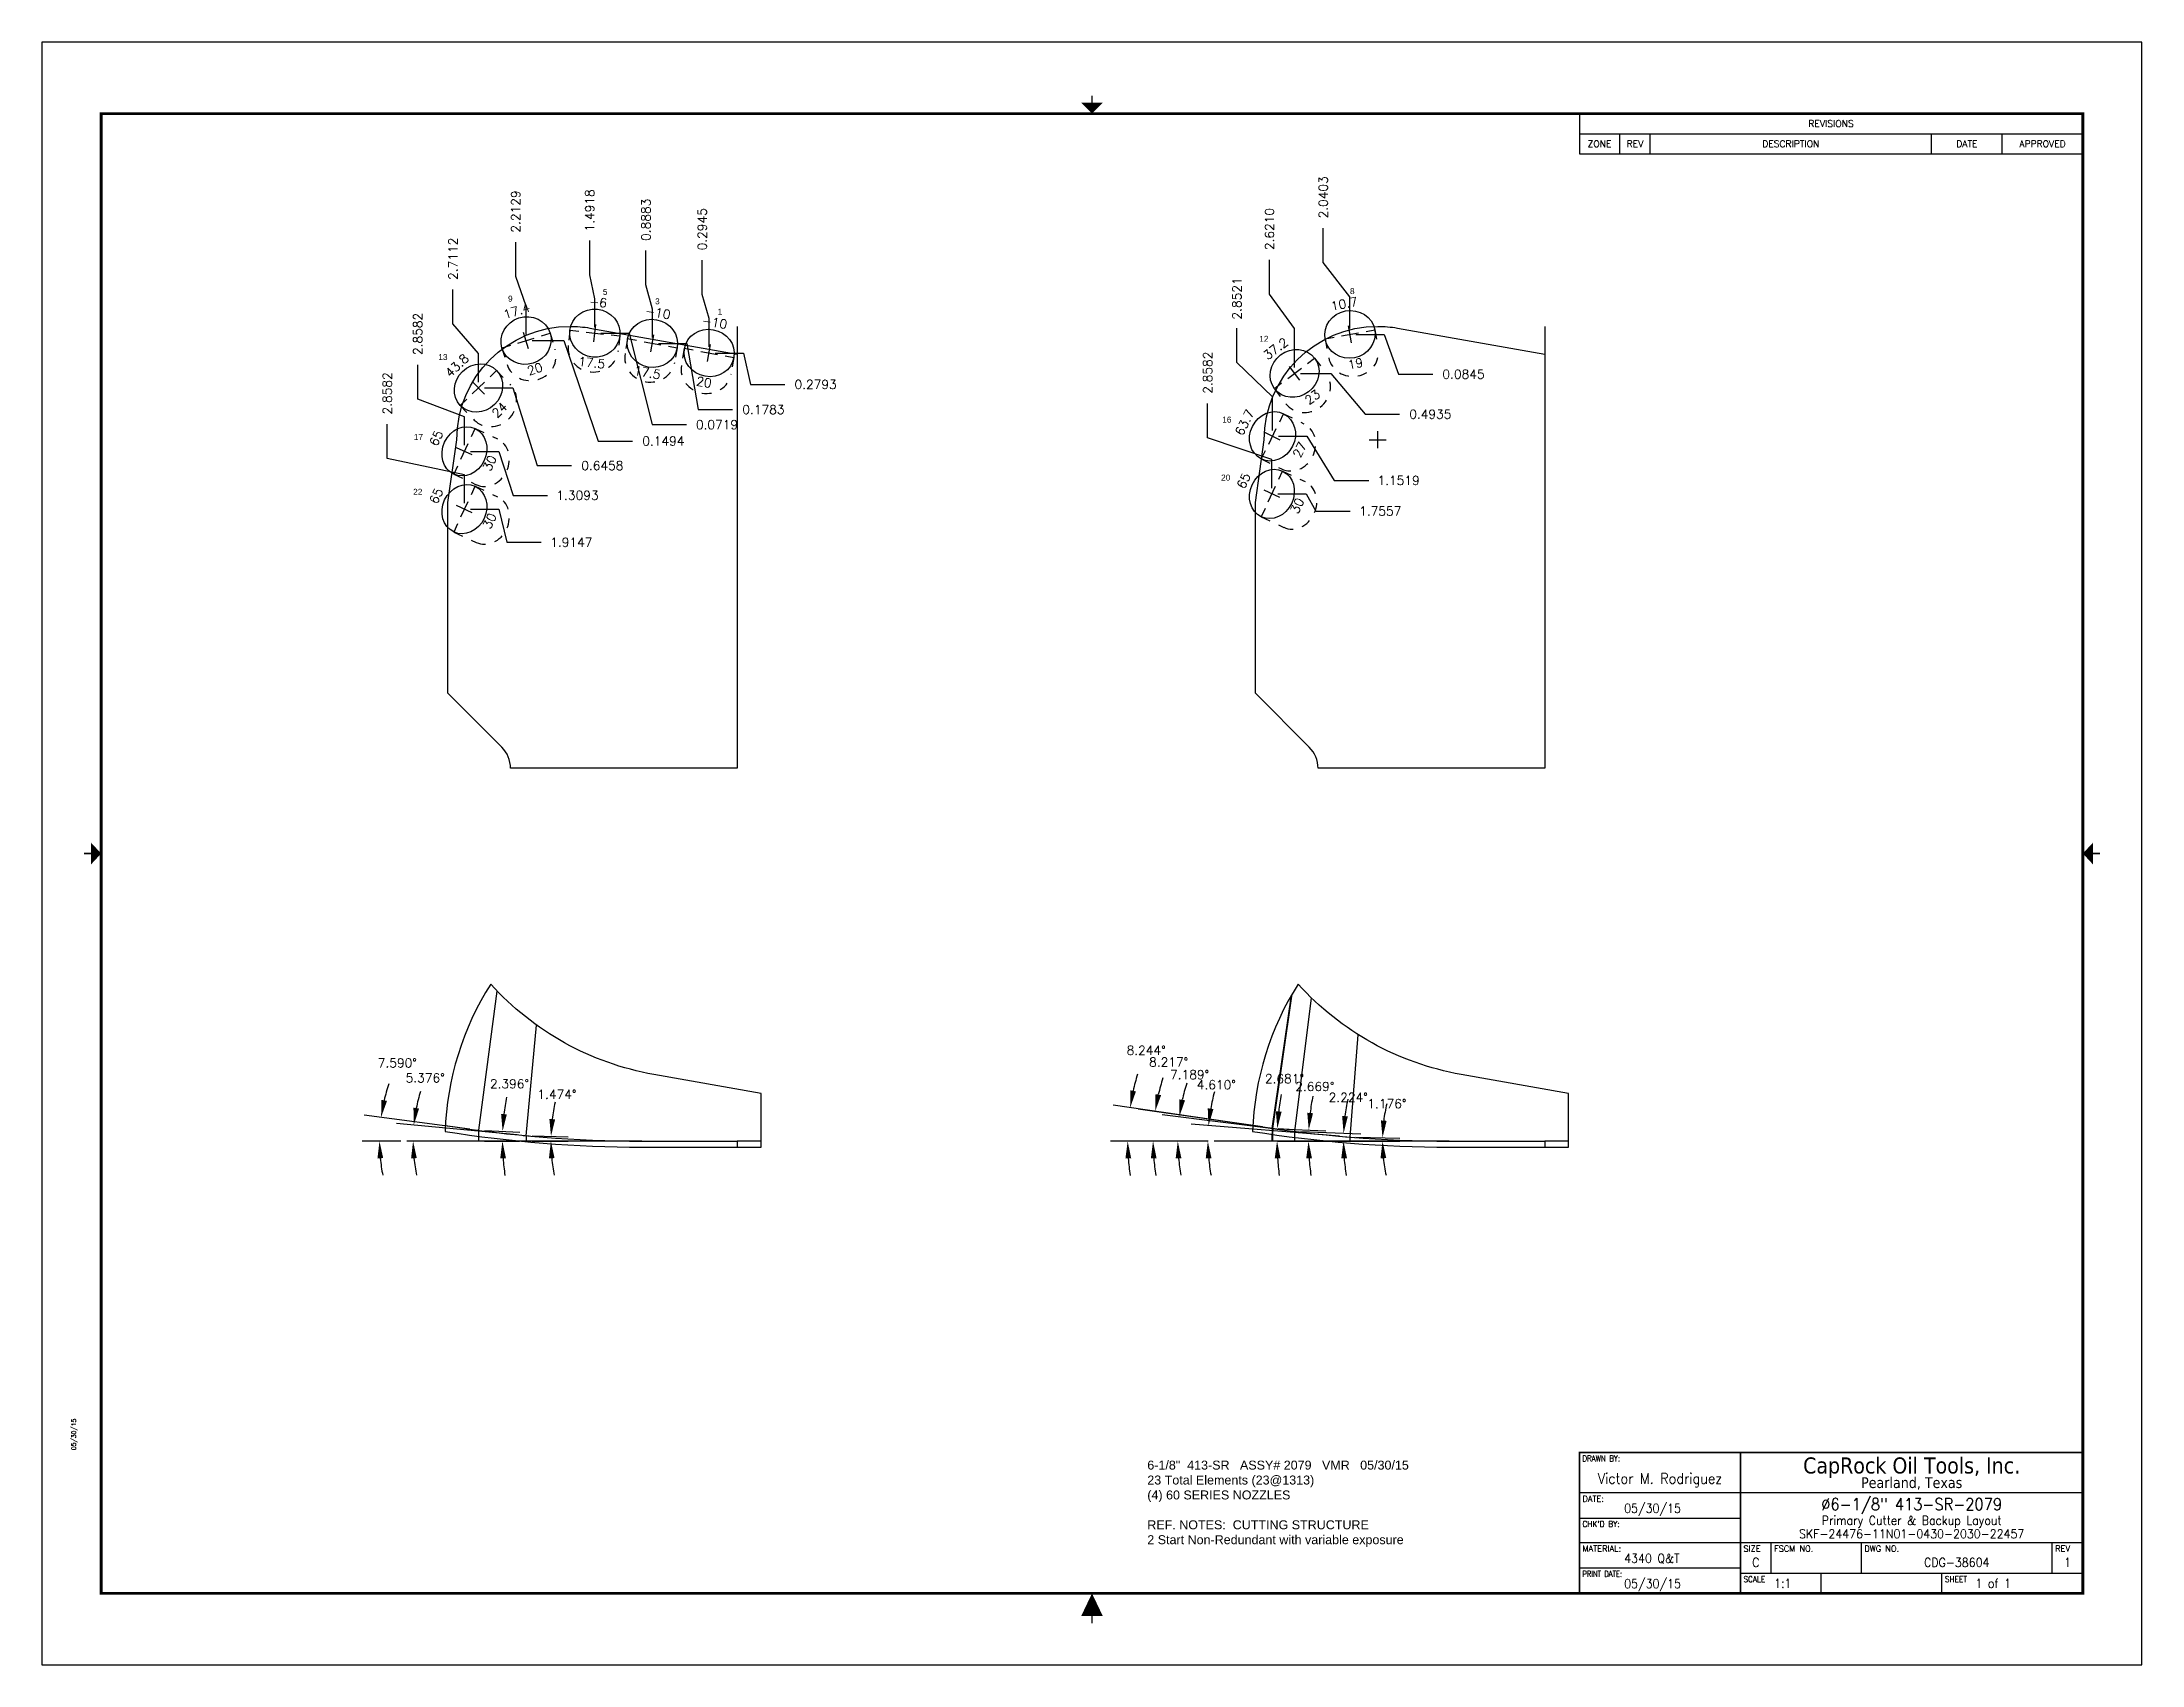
# Model space of a CAD drawing. Header units: inches. Extents: x 2.6 to 46.6, y -13.6 to 3.4.
# Drawn here: x 2.64 to 24.64, y -13.56 to 3.44 of the extents above; entities that cross this region are included whole.
import ezdxf
from ezdxf.enums import TextEntityAlignment as Align

# ---------------------------------------------------------------- set-up
doc = ezdxf.new("R2010")
doc.units = ezdxf.units.IN
doc.header["$MEASUREMENT"] = 0
doc.header["$PDMODE"] = 35
doc.linetypes.add('CENTER', pattern=[2, 1.25, -0.25, 0.25, -0.25])
doc.linetypes.add('HIDDEN2', pattern=[0.1875, 0.125, -0.0625])
doc.layers.get('Defpoints').update_dxf_attribs({"color": 10})
doc.layers.add('Blade 1', color=30, linetype='Continuous', true_color=0xff7f00)
doc.layers.add('Blade 2', color=7, linetype='Continuous', true_color=0xcccc00)
for name, color, linetype in [('Cline', 5, 'CENTER'), ('Dims', 4, 'Continuous'), ('Text', 3, 'Continuous'), ('Title Block', 7, 'Continuous')]:
    doc.layers.add(name, color=color, linetype=linetype)
doc.styles.add('Block', font='tahoma.ttf')
doc.styles.add('RomanD', font='romand.shx')
doc.styles.add('RomanS', font='romans')
doc.styles.get("Standard").update_dxf_attribs({"font": 'arial.ttf'})
doc.dimstyles.get("Standard").update_dxf_attribs({"dimtxt": 0.09375, "dimasz": 0.18, "dimexe": 0.18, "dimexo": 0.0625, "dimgap": 0.09, "dimtad": 0, "dimtih": 1, "dimtoh": 1, "dimdec": 4, "dimzin": 0, "dimdsep": 46, "dimtxsty": 'RomanS', "dimcen": 0.09, "dimadec": 3, "dimazin": 0, "dimtfac": 1, "dimtdec": 4, "dimtofl": 0, "dimtmove": 0, "dimatfit": 3, "dimfxl": 1, "dimtolj": 1, "dimtzin": 0, "dimarcsym": 0})

msp = doc.modelspace()

# ---------------------------------------------------------------- texts
at = {"layer": 'Blade 1'}
for s, p in [('9', (7.52558, 0.72185)), ('5', (8.5194, 0.79292)), ('3', (9.06651, 0.69427)), ('1', (9.72182, 0.58652)), ('13', (6.79509, 0.11023)), ('17', (6.53816, -0.72751)), ('22', (6.53143, -1.30106))]:
    msp.add_text(s, height=0.0625, dxfattribs=at).set_placement(p)
at = {"layer": 'Blade 2'}
for s, p in [('8', (16.34606, 0.80138)), ('12', (15.39564, 0.30113)), ('16', (15.00781, -0.54491)), ('20', (14.99557, -1.15187))]:
    msp.add_text(s, height=0.0625, dxfattribs=at).set_placement(p)
at = {"layer": 'Text', "insert": (14.22288, -11.41781), "char_height": 0.09375, "width": 7.0914345, "attachment_point": 1}
msp.add_mtext('6-1/8"  413-SR   ASSY# 2079   VMR   05/30/15 \\P{\\C3;23 Total Elements (23@1313)\\P(4) 60 SERIES NOZZLES\\P\\PREF. NOTES:  CUTTING STRUCTURE\\P2 Start Non-Redundant with variable exposure}', dxfattribs=at)

# ---------------------------------------------------------------- blocks, each defined once
blk = doc.blocks.new('COT_Cblock')
at = {"layer": 'Defpoints'}
for p in [(21.812, 16.812), (0.188, 0.188)]:
    blk.add_point(p, dxfattribs=at)
at = {"layer": 'Title Block'}
for p, q in [((16.107, 16.25), (16.107, 15.828)), ((16.107, 16.039), (21.38, 16.039)), ((16.528, 15.828), (16.528, 16.039)), ((16.849, 15.828), (16.849, 16.039)), ((19.794, 15.828), (19.794, 16.039)), ((20.536, 15.828), (20.536, 16.039)), ((16.107, 15.828), (21.38, 15.828)), ((17.794, 1.805), (16.107, 1.805)), ((16.107, 1.539), (17.794, 1.539)), ((16.107, 1.282), (21.38, 1.282)), ((18.115, 0.961), (18.115, 1.282)), ((19.06, 0.961), (19.06, 1.282)), ((21.059, 0.961), (21.059, 1.282)), ((16.107, 1.016), (17.794, 1.016)), ((17.794, 0.961), (21.38, 0.961)), ((18.638, 0.75), (18.638, 0.961)), ((19.903, 0.75), (19.903, 0.961))]:
    blk.add_line(p, q, dxfattribs=at)
at = {"layer": 'Title Block', "color": 8}
blk.add_lwpolyline([(0, 0), (22, 0), (22, 17), (0, 17)], close=True, dxfattribs=at)
at = {"layer": 'Title Block'}
for points, const_width in [([(11, 16.438), (11, 16.363)], 0.015), ([(0.44, 8.5), (0.515, 8.5)], 0.015), ([(21.56, 8.5), (21.485, 8.5)], 0.015), ([(16.107, 0.75), (16.107, 2.227), (21.38, 2.227)], 0.0169), ([(17.794, 0.75), (17.794, 2.227)], 0.0169), ([(17.794, 1.805), (21.38, 1.805)], 0.0169), ([(11, 0.438), (11, 0.513)], 0.015)]:
    blk.add_lwpolyline(points, dxfattribs=dict(at, const_width=const_width))
at = {"layer": 'Title Block', "const_width": 0.03}
blk.add_lwpolyline([(21.38, 16.25), (0.62, 16.25), (0.62, 0.75), (21.38, 0.75)], close=True, dxfattribs=at)
at = {"layer": 'Title Block'}
for points in [[(10.887, 16.363), (11.113, 16.363), (11, 16.25)], [(0.515, 8.387), (0.515, 8.612), (0.62, 8.5)], [(21.485, 8.387), (21.485, 8.612), (21.38, 8.5)], [(10.887, 0.513), (11.113, 0.513), (11, 0.75)]]:
    blk.add_solid(points, dxfattribs=at)
at = {"layer": 'Text', "style": 'RomanS', "width": 0.9}
blk.add_text('C', height=0.094, dxfattribs=at).set_placement((17.954, 1.121), align=Align.TOP_CENTER)
at = {"layer": 'Text', "width": 0.9, "flags": 8}
for tag, height, style, p in [('DRAWN', 0.11, 'RomanS', (16.95, 1.953)), ('TITL1', 0.125, 'RomanD', (19.587, 1.684)), ('TITL2', 0.094, 'RomanD', (19.587, 1.514)), ('TITL3', 0.094, 'RomanD', (19.587, 1.374))]:
    blk.add_attdef(tag, text='', height=height, dxfattribs=dict(at, style=style)).set_placement(p, align=Align.MIDDLE_CENTER)
at = {"layer": 'Text', "style": 'RomanS', "width": 0.9, "flags": 8}
for tag, p in [('DDATE', (16.575, 1.641)), ('CHECK', (16.575, 1.375)), ('MATRL', (16.575, 1.117)), ('PDATE', (16.575, 0.852)), ('SCALE', (18.146, 0.855)), ('SHEET', (20.255, 0.855))]:
    blk.add_attdef(tag, text='', height=0.094, dxfattribs=at).set_placement(p, align=Align.MIDDLE_LEFT)
for tag, p in [('FSCM#', (18.587, 1.121)), ('DWG#', (20.06, 1.121)), ('REV#', (21.22, 1.121))]:
    blk.add_attdef(tag, text='', height=0.094, dxfattribs=at).set_placement(p, align=Align.TOP_CENTER)
at = {"layer": 'Title Block'}
for s, height, style, p in [('REVISIONS', 0.0703, 'RomanS', (18.743, 16.145)), ('ZONE', 0.0703, 'RomanS', (16.317, 15.934)), ('REV', 0.0703, 'RomanS', (16.689, 15.934)), ('DESCRIPTION', 0.07031, 'RomanS', (18.321, 15.934)), ('DATE', 0.0703, 'RomanS', (20.165, 15.934)), ('APPROVED', 0.0703, 'RomanS', (20.958, 15.934)), ('CapRock Oil Tools, Inc.', 0.16875, 'Block', (19.587, 2.09)), ('Pearland, Texas', 0.1125, 'Block', (19.587, 1.91))]:
    blk.add_text(s, height=height, dxfattribs=dict(at, style=style)).set_placement(p, align=Align.MIDDLE_CENTER)
at = {"layer": 'Title Block', "style": 'RomanS'}
for s, width, p in [('DRAWN BY:', 0.86, (16.138, 2.195)), ("CHK'D BY:", 0.91, (16.138, 1.508)), ('PRINT DATE:', 0.78, (16.138, 0.985)), ('SCALE', 0.9, (17.825, 0.93)), ('SHEET', 0.9, (19.935, 0.93))]:
    blk.add_text(s, height=0.0625, dxfattribs=dict(at, width=width)).set_placement(p, align=Align.TOP_LEFT)
for s, p in [('DATE:', (16.138, 1.773)), ('MATERIAL:', (16.138, 1.25)), ('SIZE', (17.825, 1.25)), ('FSCM NO.', (18.146, 1.25)), ('DWG NO.', (19.091, 1.25)), ('REV', (21.091, 1.25))]:
    blk.add_text(s, height=0.0625, dxfattribs=at).set_placement(p, align=Align.TOP_LEFT)
at = {"layer": 'Title Block', "color": 1, "style": 'RomanS', "flags": 8}
for tag, p in [('FNAME', (0.37, 3.75)), ('REVDATE', (0.37, 2.25)), ('USER', (0.37, 0.75))]:
    blk.add_attdef(tag, text='', height=0.047, rotation=90, dxfattribs=at).set_placement(p, align=Align.BOTTOM_LEFT)
blk = doc.blocks.new('Cmark')
at = {"layer": 'Cline'}
for p, q in [((-0.09, 0), (0.09, 0)), ((0, -0.09), (0, 0.09))]:
    blk.add_line(p, q, dxfattribs=at)
blk = doc.blocks.new('1313@30')
for p, q in [((-0.17, 0), (-0.265, 0)), ((0.171, 0), (0.264, 0))]:
    blk.add_line(p, q)
at = {"color": 8, "linetype": 'HIDDEN2', "ltscale": 0.5}
blk.add_line((-0.265, 0), (-0.265, -0.26), dxfattribs=at)
at = {"color": 8, "linetype": 'HIDDEN2', "ltscale": 0.5, "flags": 128}
blk.add_lwpolyline([(0.264, 0), (0.264, -0.26)], dxfattribs=at)
blk.add_ellipse((0, 0), major_axis=(0.264, 0), ratio=0.866025)
at = {"color": 8, "linetype": 'HIDDEN2', "ltscale": 0.5}
blk.add_ellipse((0, -0.26), major_axis=(0.264, 0), ratio=0.866025, start_param=3.141593, end_param=6.283185, dxfattribs=at)
blk.add_blockref('Cmark', (0, 0))
at = {"style": 'RomanS'}
blk.add_text('30', height=0.094, dxfattribs=at).set_placement((0, -0.292), align=Align.MIDDLE_CENTER)
blk.add_attdef('ANG', text='', height=0.094, dxfattribs=at).set_placement((0, 0.251), align=Align.BOTTOM_CENTER)
blk = doc.blocks.new('1313@20')
for p, q in [((-0.17, 0), (-0.265, 0)), ((0.171, 0), (0.264, 0))]:
    blk.add_line(p, q)
at = {"color": 8, "linetype": 'HIDDEN2', "ltscale": 0.5}
blk.add_line((-0.265, 0), (-0.265, -0.178), dxfattribs=at)
at = {"color": 8, "linetype": 'HIDDEN2', "ltscale": 0.5, "flags": 128}
blk.add_lwpolyline([(0.264, 0), (0.264, -0.178)], dxfattribs=at)
blk.add_ellipse((0, 0), major_axis=(0.264, 0), ratio=0.939693)
at = {"color": 8, "linetype": 'HIDDEN2', "ltscale": 0.5}
blk.add_ellipse((0, -0.178), major_axis=(0.264, 0), ratio=0.939693, start_param=3.141593, end_param=6.283185, dxfattribs=at)
blk.add_blockref('Cmark', (0, 0))
at = {"style": 'RomanS'}
blk.add_text('20', height=0.094, dxfattribs=at).set_placement((0, -0.311), align=Align.MIDDLE_CENTER)
blk.add_attdef('ANG', text='', height=0.094, dxfattribs=at).set_placement((0, 0.251), align=Align.BOTTOM_CENTER)
blk = doc.blocks.new('1313@24')
for p, q in [((-0.17, 0), (-0.265, 0)), ((0.171, 0), (0.264, 0))]:
    blk.add_line(p, q)
at = {"color": 8, "linetype": 'HIDDEN2', "ltscale": 0.5}
blk.add_line((-0.265, 0), (-0.265, -0.212), dxfattribs=at)
at = {"color": 8, "linetype": 'HIDDEN2', "ltscale": 0.5, "flags": 128}
blk.add_lwpolyline([(0.264, 0), (0.264, -0.212)], dxfattribs=at)
blk.add_ellipse((0, 0), major_axis=(0.264, 0), ratio=0.913535)
at = {"color": 8, "linetype": 'HIDDEN2', "ltscale": 0.5}
blk.add_ellipse((0, -0.212), major_axis=(0.264, 0), ratio=0.913535, start_param=3.141593, end_param=6.283185, dxfattribs=at)
blk.add_blockref('Cmark', (0, 0))
at = {"style": 'RomanS'}
blk.add_text('24', height=0.094, dxfattribs=at).set_placement((0, -0.318), align=Align.MIDDLE_CENTER)
blk.add_attdef('ANG', text='', height=0.094, dxfattribs=at).set_placement((0, 0.251), align=Align.BOTTOM_CENTER)
blk = doc.blocks.new('1313@17.5')
for p, q in [((-0.17, 0), (-0.265, 0)), ((0.171, 0), (0.264, 0))]:
    blk.add_line(p, q)
at = {"color": 8, "linetype": 'HIDDEN2', "ltscale": 0.5}
blk.add_line((-0.265, 0), (-0.265, -0.178), dxfattribs=at)
at = {"color": 8, "linetype": 'HIDDEN2', "ltscale": 0.5, "flags": 128}
blk.add_lwpolyline([(0.264, 0), (0.264, -0.178)], dxfattribs=at)
blk.add_ellipse((0, 0), major_axis=(0.264, 0), ratio=0.953717)
at = {"color": 8, "linetype": 'HIDDEN2', "ltscale": 0.5}
blk.add_ellipse((0, -0.156), major_axis=(0.264, 0), ratio=0.953717, start_param=3.141593, end_param=6.283185, dxfattribs=at)
blk.add_blockref('Cmark', (0, 0))
at = {"style": 'RomanS'}
blk.add_text('17.5', height=0.094, dxfattribs=at).set_placement((0, -0.311), align=Align.MIDDLE_CENTER)
blk.add_attdef('ANG', text='', height=0.094, dxfattribs=at).set_placement((0, 0.251), align=Align.BOTTOM_CENTER)
blk = doc.blocks.new('*D152')
at = {"layer": 'Defpoints', "color": 0, "transparency": 16777216}
for p in [(9.56, 1.158), (9.927, 0.463), (9.633, 0.184)]:
    blk.add_point(p, dxfattribs=at)
at = {"layer": 'Dims', "color": 0, "lineweight": -2, "transparency": 16777216}
for p, q in [((9.56, 0.798), (9.56, 1.158)), ((9.633, 0.544), (9.56, 0.798)), ((9.633, 0.247), (9.633, 0.544))]:
    blk.add_line(p, q, dxfattribs=at)
at = {"layer": 'Dims', "color": 0, "transparency": 16777216, "insert": (9.56, 1.48), "char_height": 0.0938, "attachment_point": 5, "rotation": 90, "style": 'RomanS'}
blk.add_mtext('\\A1;0.2945', dxfattribs=at)
blk = doc.blocks.new('*D153')
at = {"layer": 'Defpoints', "color": 0, "transparency": 16777216}
for p in [(8.971, 1.257), (9.927, 0.463), (9.039, 0.285)]:
    blk.add_point(p, dxfattribs=at)
at = {"layer": 'Dims', "color": 0, "lineweight": -2, "transparency": 16777216}
for p, q in [((8.971, 0.897), (8.971, 1.257)), ((9.039, 0.645), (8.971, 0.897)), ((9.039, 0.348), (9.039, 0.645))]:
    blk.add_line(p, q, dxfattribs=at)
at = {"layer": 'Dims', "color": 0, "transparency": 16777216, "insert": (8.971, 1.579), "char_height": 0.0938, "attachment_point": 5, "rotation": 90, "style": 'RomanS'}
blk.add_mtext('\\A1;0.8883', dxfattribs=at)
blk = doc.blocks.new('*D154')
at = {"layer": 'Defpoints', "color": 0, "transparency": 16777216}
for p in [(9.927, 0.463), (9.633, 0.184), (10.426, -0.145)]:
    blk.add_point(p, dxfattribs=at)
at = {"layer": 'Dims', "color": 0, "lineweight": -2, "transparency": 16777216}
for p, q in [((9.695, 0.184), (9.993, 0.184)), ((9.993, 0.184), (10.066, -0.145)), ((10.066, -0.145), (10.426, -0.145))]:
    blk.add_line(p, q, dxfattribs=at)
at = {"layer": 'Dims', "color": 0, "transparency": 16777216, "insert": (10.748, -0.145), "char_height": 0.0938, "attachment_point": 5, "style": 'RomanS'}
blk.add_mtext('\\A1;0.2793', dxfattribs=at)
blk = doc.blocks.new('*D155')
at = {"layer": 'Defpoints', "color": 0, "transparency": 16777216}
for p in [(9.927, 0.463), (9.039, 0.285), (9.879, -0.408)]:
    blk.add_point(p, dxfattribs=at)
at = {"layer": 'Dims', "color": 0, "lineweight": -2, "transparency": 16777216}
for p, q in [((9.101, 0.285), (9.399, 0.285)), ((9.399, 0.285), (9.519, -0.408)), ((9.519, -0.408), (9.879, -0.408))]:
    blk.add_line(p, q, dxfattribs=at)
at = {"layer": 'Dims', "color": 0, "transparency": 16777216, "insert": (10.201, -0.408), "char_height": 0.0938, "attachment_point": 5, "style": 'RomanS'}
blk.add_mtext('\\A1;0.1783', dxfattribs=at)
blk = doc.blocks.new('*D156')
at = {"layer": 'Defpoints', "color": 0, "transparency": 16777216}
for p in [(8.382, 1.362), (9.927, 0.463), (8.435, 0.392)]:
    blk.add_point(p, dxfattribs=at)
at = {"layer": 'Dims', "color": 0, "lineweight": -2, "transparency": 16777216}
for p, q in [((8.382, 1.002), (8.382, 1.362)), ((8.435, 0.752), (8.382, 1.002)), ((8.435, 0.454), (8.435, 0.752))]:
    blk.add_line(p, q, dxfattribs=at)
at = {"layer": 'Dims', "color": 0, "transparency": 16777216, "insert": (8.382, 1.677), "char_height": 0.0938, "attachment_point": 5, "rotation": 90, "style": 'RomanS'}
blk.add_mtext('\\A1;1.4918', dxfattribs=at)
blk = doc.blocks.new('*D157')
at = {"layer": 'Defpoints', "color": 0, "transparency": 16777216}
for p in [(9.927, 0.463), (8.435, 0.392), (9.395, -0.566)]:
    blk.add_point(p, dxfattribs=at)
at = {"layer": 'Dims', "color": 0, "lineweight": -2, "transparency": 16777216}
for p, q in [((8.498, 0.392), (8.795, 0.392)), ((8.795, 0.392), (9.035, -0.566)), ((9.035, -0.566), (9.395, -0.566))]:
    blk.add_line(p, q, dxfattribs=at)
at = {"layer": 'Dims', "color": 0, "transparency": 16777216, "insert": (9.715, -0.566), "char_height": 0.0938, "attachment_point": 5, "style": 'RomanS'}
blk.add_mtext('\\A1;0.0719', dxfattribs=at)
blk = doc.blocks.new('*D158')
at = {"layer": 'Defpoints', "color": 0, "transparency": 16777216}
for p in [(7.606, 1.346), (9.927, 0.463), (7.714, 0.314)]:
    blk.add_point(p, dxfattribs=at)
at = {"layer": 'Dims', "color": 0, "lineweight": -2, "transparency": 16777216}
for p, q in [((7.606, 0.986), (7.606, 1.346)), ((7.714, 0.674), (7.606, 0.986)), ((7.714, 0.377), (7.714, 0.674))]:
    blk.add_line(p, q, dxfattribs=at)
at = {"layer": 'Dims', "color": 0, "transparency": 16777216, "insert": (7.606, 1.666), "char_height": 0.0938, "attachment_point": 5, "rotation": 90, "style": 'RomanS'}
blk.add_mtext('\\A1;2.2129', dxfattribs=at)
blk = doc.blocks.new('*D159')
at = {"layer": 'Defpoints', "color": 0, "transparency": 16777216}
for p in [(9.927, 0.463), (7.714, 0.314), (8.829, -0.738)]:
    blk.add_point(p, dxfattribs=at)
at = {"layer": 'Dims', "color": 0, "lineweight": -2, "transparency": 16777216}
for p, q in [((7.777, 0.314), (8.109, 0.314)), ((8.109, 0.314), (8.469, -0.738)), ((8.469, -0.738), (8.829, -0.738))]:
    blk.add_line(p, q, dxfattribs=at)
at = {"layer": 'Dims', "color": 0, "transparency": 16777216, "insert": (9.153, -0.738), "char_height": 0.0938, "attachment_point": 5, "style": 'RomanS'}
blk.add_mtext('\\A1;0.1494', dxfattribs=at)
blk = doc.blocks.new('*D160')
at = {"layer": 'Defpoints', "color": 0, "transparency": 16777216}
for p in [(7.714, -8.071), (7.715, -8.014), (7.975, -8.054), (9.927, -8.071)]:
    blk.add_point(p, dxfattribs=at)
at = {"layer": 'Dims', "color": 0, "lineweight": -2, "transparency": 16777216}
for p, q in [((7.777, -8.071), (8.155, -8.071)), ((7.778, -8.016), (8.156, -8.025))]:
    blk.add_line(p, q, dxfattribs=at)
for start, end in [(167.9559, 173.2411), (185.2852, 190.5703)]:
    blk.add_arc((9.927, -8.071), 1.952, start, end, dxfattribs=at)
at = {"layer": 'Dims', "color": 0, "transparency": 16777216}
for points in [[(8.019, -7.843), (7.959, -7.839), (7.976, -8.021)], [(7.954, -8.252), (8.013, -8.249), (7.975, -8.071)]]:
    blk.add_solid(points, dxfattribs=at)
at = {"layer": 'Dims', "color": 0, "transparency": 16777216, "insert": (8.038, -7.581), "char_height": 0.0938, "attachment_point": 5, "style": 'RomanS'}
blk.add_mtext('\\A1;1.474°', dxfattribs=at)
blk = doc.blocks.new('*D161')
at = {"layer": 'Defpoints', "color": 0, "transparency": 16777216}
for p in [(6.949, 0.849), (9.927, 0.463), (7.216, -0.182)]:
    blk.add_point(p, dxfattribs=at)
at = {"layer": 'Dims', "color": 0, "lineweight": -2, "transparency": 16777216}
for p, q in [((6.949, 0.489), (6.949, 0.849)), ((7.216, 0.178), (6.949, 0.489)), ((7.216, -0.12), (7.216, 0.178))]:
    blk.add_line(p, q, dxfattribs=at)
at = {"layer": 'Dims', "color": 0, "transparency": 16777216, "insert": (6.949, 1.171), "char_height": 0.0938, "attachment_point": 5, "rotation": 90, "style": 'RomanS'}
blk.add_mtext('\\A1;2.7112', dxfattribs=at)
blk = doc.blocks.new('*D162')
at = {"layer": 'Defpoints', "color": 0, "transparency": 16777216}
for p in [(9.927, 0.463), (7.216, -0.182), (8.192, -0.995)]:
    blk.add_point(p, dxfattribs=at)
at = {"layer": 'Dims', "color": 0, "lineweight": -2, "transparency": 16777216}
for p, q in [((7.279, -0.182), (7.576, -0.182)), ((7.576, -0.182), (7.832, -0.995)), ((7.832, -0.995), (8.192, -0.995))]:
    blk.add_line(p, q, dxfattribs=at)
at = {"layer": 'Dims', "color": 0, "transparency": 16777216, "insert": (8.514, -0.995), "char_height": 0.0938, "attachment_point": 5, "style": 'RomanS'}
blk.add_mtext('\\A1;0.6458', dxfattribs=at)
blk = doc.blocks.new('*D163')
at = {"layer": 'Defpoints', "color": 0, "transparency": 16777216}
for p in [(7.216, -8.071), (7.218, -7.958), (7.467, -8.037), (9.927, -8.071)]:
    blk.add_point(p, dxfattribs=at)
at = {"layer": 'Dims', "color": 0, "lineweight": -2, "transparency": 16777216}
for p, q in [((7.279, -8.071), (7.647, -8.071)), ((7.281, -7.96), (7.649, -7.976))]:
    blk.add_line(p, q, dxfattribs=at)
for start, end in [(169.2181, 173.4109), (184.1928, 188.3857)]:
    blk.add_arc((9.927, -8.071), 2.46, start, end, dxfattribs=at)
at = {"layer": 'Dims', "color": 0, "transparency": 16777216}
for points in [[(7.513, -7.791), (7.453, -7.786), (7.469, -7.968)], [(7.444, -8.252), (7.504, -8.25), (7.467, -8.071)]]:
    blk.add_solid(points, dxfattribs=at)
at = {"layer": 'Dims', "color": 0, "transparency": 16777216, "insert": (7.541, -7.471), "char_height": 0.0938, "attachment_point": 5, "style": 'RomanS'}
blk.add_mtext('\\A1;2.396°', dxfattribs=at)
blk = doc.blocks.new('*D164')
at = {"layer": 'Defpoints', "color": 0, "transparency": 16777216}
for p in [(9.927, 0.463), (6.58, 0.061), (7.069, -0.846)]:
    blk.add_point(p, dxfattribs=at)
at = {"layer": 'Dims', "color": 0, "lineweight": -2, "transparency": 16777216}
for p, q in [((6.58, -0.299), (6.58, 0.061)), ((7.069, -0.486), (6.58, -0.299)), ((7.069, -0.783), (7.069, -0.486))]:
    blk.add_line(p, q, dxfattribs=at)
at = {"layer": 'Dims', "color": 0, "transparency": 16777216, "insert": (6.58, 0.384), "char_height": 0.0938, "attachment_point": 5, "rotation": 90, "style": 'RomanS'}
blk.add_mtext('\\A1;2.8582', dxfattribs=at)
blk = doc.blocks.new('*D165')
at = {"layer": 'Defpoints', "color": 0, "transparency": 16777216}
for p in [(9.927, 0.463), (7.069, -0.846), (7.938, -1.307)]:
    blk.add_point(p, dxfattribs=at)
at = {"layer": 'Dims', "color": 0, "lineweight": -2, "transparency": 16777216}
for p, q in [((7.132, -0.846), (7.429, -0.846)), ((7.429, -0.846), (7.578, -1.307)), ((7.578, -1.307), (7.938, -1.307))]:
    blk.add_line(p, q, dxfattribs=at)
at = {"layer": 'Dims', "color": 0, "transparency": 16777216, "insert": (8.253, -1.307), "char_height": 0.0938, "attachment_point": 5, "style": 'RomanS'}
blk.add_mtext('\\A1;1.3093', dxfattribs=at)
blk = doc.blocks.new('*D166')
at = {"layer": 'Defpoints', "color": 0, "transparency": 16777216}
for p in [(9.927, 0.463), (7.069, -1.451), (7.873, -1.798)]:
    blk.add_point(p, dxfattribs=at)
at = {"layer": 'Dims', "color": 0, "lineweight": -2, "transparency": 16777216}
for p, q in [((7.132, -1.451), (7.429, -1.451)), ((7.429, -1.451), (7.513, -1.798)), ((7.513, -1.798), (7.873, -1.798))]:
    blk.add_line(p, q, dxfattribs=at)
at = {"layer": 'Dims', "color": 0, "transparency": 16777216, "insert": (8.189, -1.798), "char_height": 0.0938, "attachment_point": 5, "style": 'RomanS'}
blk.add_mtext('\\A1;1.9147', dxfattribs=at)
blk = doc.blocks.new('*D167')
at = {"layer": 'Defpoints', "color": 0, "transparency": 16777216}
for p in [(6.181, -7.988), (6.464, -8.071), (7.187, -7.954), (7.249, -7.962), (8.927, -8.071)]:
    blk.add_point(p, dxfattribs=at)
at = {"layer": 'Dims', "color": 0, "lineweight": -2, "transparency": 16777216}
for p, q in [((7.125, -7.945), (6.018, -7.798)), ((6.402, -8.071), (5.999, -8.071))]:
    blk.add_line(p, q, dxfattribs=at)
for start, end in [(161.4902, 166.95), (185.4598, 190.9196)]:
    blk.add_arc((8.069, -8.071), 1.89, start, end, dxfattribs=at)
at = {"layer": 'Dims', "color": 0, "transparency": 16777216}
for points in [[(6.258, -7.65), (6.199, -7.639), (6.196, -7.821)], [(6.158, -8.252), (6.218, -8.249), (6.179, -8.071)]]:
    blk.add_solid(points, dxfattribs=at)
at = {"layer": 'Dims', "color": 0, "transparency": 16777216, "insert": (6.366, -7.252), "char_height": 0.0938, "attachment_point": 5, "style": 'RomanS'}
blk.add_mtext('\\A1;7.590°', dxfattribs=at)
blk = doc.blocks.new('*D168')
at = {"layer": 'Defpoints', "color": 0, "transparency": 16777216}
for p in [(6.464, -8.071), (6.531, -8.015), (7.684, -8.011), (7.746, -8.017), (8.927, -8.071)]:
    blk.add_point(p, dxfattribs=at)
at = {"layer": 'Dims', "color": 0, "lineweight": -2, "transparency": 16777216}
blk.add_line((7.622, -8.005), (6.359, -7.887), dxfattribs=at)
for start, end in [(163.0908, 168.8573), (185.7665, 191.5329)]:
    blk.add_arc((8.32, -8.071), 1.789, start, end, dxfattribs=at)
at = {"layer": 'Dims', "color": 0, "transparency": 16777216}
for points in [[(6.594, -7.73), (6.535, -7.721), (6.538, -7.903)], [(6.51, -8.252), (6.57, -8.249), (6.531, -8.071)]]:
    blk.add_solid(points, dxfattribs=at)
at = {"layer": 'Dims', "color": 0, "transparency": 16777216, "insert": (6.658, -7.409), "char_height": 0.0938, "attachment_point": 5, "style": 'RomanS'}
blk.add_mtext('\\A1;5.376°', dxfattribs=at)
blk = doc.blocks.new('1313@19')
for p, q in [((-0.17, 0), (-0.265, 0)), ((0.171, 0), (0.264, 0))]:
    blk.add_line(p, q)
at = {"color": 8, "linetype": 'HIDDEN2', "ltscale": 0.5}
blk.add_line((-0.265, 0), (-0.265, -0.199), dxfattribs=at)
at = {"color": 8, "linetype": 'HIDDEN2', "ltscale": 0.5, "flags": 128}
blk.add_lwpolyline([(0.264, 0), (0.264, -0.199)], dxfattribs=at)
blk.add_ellipse((0, 0), major_axis=(0.264, 0), ratio=0.945519)
at = {"color": 8, "linetype": 'HIDDEN2', "ltscale": 0.5}
blk.add_ellipse((0, -0.199), major_axis=(0.264, 0), ratio=0.92388, start_param=3.141593, end_param=6.283185, dxfattribs=at)
blk.add_blockref('Cmark', (0, 0))
at = {"style": 'RomanS'}
blk.add_text('19', height=0.094, dxfattribs=at).set_placement((0, -0.311), align=Align.MIDDLE_CENTER)
blk.add_attdef('ANG', text='', height=0.094, dxfattribs=at).set_placement((0, 0.251), align=Align.BOTTOM_CENTER)
blk = doc.blocks.new('1313@23')
for p, q in [((-0.17, 0), (-0.265, 0)), ((0.171, 0), (0.264, 0))]:
    blk.add_line(p, q)
at = {"color": 8, "linetype": 'HIDDEN2', "ltscale": 0.5}
blk.add_line((-0.265, 0), (-0.265, -0.199), dxfattribs=at)
at = {"color": 8, "linetype": 'HIDDEN2', "ltscale": 0.5, "flags": 128}
blk.add_lwpolyline([(0.264, 0), (0.264, -0.199)], dxfattribs=at)
blk.add_ellipse((0, 0), major_axis=(0.264, 0), ratio=0.920505)
at = {"color": 8, "linetype": 'HIDDEN2', "ltscale": 0.5}
blk.add_ellipse((0, -0.199), major_axis=(0.264, 0), ratio=0.92388, start_param=3.141593, end_param=6.283185, dxfattribs=at)
blk.add_blockref('Cmark', (0, 0))
at = {"style": 'RomanS'}
blk.add_text('23', height=0.094, dxfattribs=at).set_placement((0, -0.311), align=Align.MIDDLE_CENTER)
blk.add_attdef('ANG', text='', height=0.094, dxfattribs=at).set_placement((0, 0.251), align=Align.BOTTOM_CENTER)
blk = doc.blocks.new('1313@27')
for p, q in [((-0.17, 0), (-0.265, 0)), ((0.171, 0), (0.264, 0))]:
    blk.add_line(p, q)
at = {"color": 8, "linetype": 'HIDDEN2', "ltscale": 0.5}
blk.add_line((-0.265, 0), (-0.265, -0.236), dxfattribs=at)
at = {"color": 8, "linetype": 'HIDDEN2', "ltscale": 0.5, "flags": 128}
blk.add_lwpolyline([(0.264, 0), (0.264, -0.236)], dxfattribs=at)
blk.add_ellipse((0, 0), major_axis=(0.264, 0), ratio=0.891002)
at = {"color": 8, "linetype": 'HIDDEN2', "ltscale": 0.5}
blk.add_ellipse((0, -0.236), major_axis=(0.264, 0), ratio=0.891002, start_param=3.141593, end_param=6.283185, dxfattribs=at)
blk.add_blockref('Cmark', (0, 0))
at = {"style": 'RomanS'}
blk.add_text('27', height=0.094, dxfattribs=at).set_placement((0, -0.318), align=Align.MIDDLE_CENTER)
blk.add_attdef('ANG', text='', height=0.094, dxfattribs=at).set_placement((0, 0.251), align=Align.BOTTOM_CENTER)
blk = doc.blocks.new('*D169')
at = {"layer": 'Defpoints', "color": 0, "transparency": 16777216}
for p in [(16.066, 1.493), (18.386, 0.463), (16.346, 0.379)]:
    blk.add_point(p, dxfattribs=at)
at = {"layer": 'Dims', "color": 0, "lineweight": -2, "transparency": 16777216}
for p, q in [((16.066, 1.133), (16.066, 1.493)), ((16.346, 0.773), (16.066, 1.133)), ((16.346, 0.441), (16.346, 0.773))]:
    blk.add_line(p, q, dxfattribs=at)
at = {"layer": 'Dims', "color": 0, "transparency": 16777216, "insert": (16.066, 1.815), "char_height": 0.0938, "attachment_point": 5, "rotation": 90, "style": 'RomanS'}
blk.add_mtext('\\A1;2.0403', dxfattribs=at)
blk = doc.blocks.new('*D170')
at = {"layer": 'Defpoints', "color": 0, "transparency": 16777216}
for p in [(15.503, 1.161), (18.386, 0.463), (15.765, -0.03)]:
    blk.add_point(p, dxfattribs=at)
at = {"layer": 'Dims', "color": 0, "lineweight": -2, "transparency": 16777216}
for p, q in [((15.503, 0.801), (15.503, 1.161)), ((15.765, 0.441), (15.503, 0.801)), ((15.765, 0.032), (15.765, 0.441))]:
    blk.add_line(p, q, dxfattribs=at)
at = {"layer": 'Dims', "color": 0, "transparency": 16777216, "insert": (15.503, 1.483), "char_height": 0.0938, "attachment_point": 5, "rotation": 90, "style": 'RomanS'}
blk.add_mtext('\\A1;2.6210', dxfattribs=at)
blk = doc.blocks.new('*D171')
at = {"layer": 'Defpoints', "color": 0, "transparency": 16777216}
for p in [(15.162, 0.446), (18.386, 0.463), (15.534, -0.688)]:
    blk.add_point(p, dxfattribs=at)
at = {"layer": 'Dims', "color": 0, "lineweight": -2, "transparency": 16777216}
for p, q in [((15.162, 0.086), (15.162, 0.446)), ((15.534, -0.274), (15.162, 0.086)), ((15.534, -0.626), (15.534, -0.274))]:
    blk.add_line(p, q, dxfattribs=at)
at = {"layer": 'Dims', "color": 0, "transparency": 16777216, "insert": (15.162, 0.755), "char_height": 0.0938, "attachment_point": 5, "rotation": 90, "style": 'RomanS'}
blk.add_mtext('\\A1;2.8521', dxfattribs=at)
blk = doc.blocks.new('*D172')
at = {"layer": 'Defpoints', "color": 0, "transparency": 16777216}
for p in [(18.386, 0.463), (16.346, 0.379), (17.213, -0.038)]:
    blk.add_point(p, dxfattribs=at)
at = {"layer": 'Dims', "color": 0, "lineweight": -2, "transparency": 16777216}
for p, q in [((16.409, 0.379), (16.706, 0.379)), ((16.706, 0.379), (16.853, -0.038)), ((16.853, -0.038), (17.213, -0.038))]:
    blk.add_line(p, q, dxfattribs=at)
at = {"layer": 'Dims', "color": 0, "transparency": 16777216, "insert": (17.535, -0.038), "char_height": 0.0938, "attachment_point": 5, "style": 'RomanS'}
blk.add_mtext('\\A1;0.0845', dxfattribs=at)
blk = doc.blocks.new('*D173')
at = {"layer": 'Defpoints', "color": 0, "transparency": 16777216}
for p in [(18.386, 0.463), (15.765, -0.03), (16.866, -0.457)]:
    blk.add_point(p, dxfattribs=at)
at = {"layer": 'Dims', "color": 0, "lineweight": -2, "transparency": 16777216}
for p, q in [((15.828, -0.03), (16.146, -0.03)), ((16.146, -0.03), (16.506, -0.457)), ((16.506, -0.457), (16.866, -0.457))]:
    blk.add_line(p, q, dxfattribs=at)
at = {"layer": 'Dims', "color": 0, "transparency": 16777216, "insert": (17.188, -0.457), "char_height": 0.0938, "attachment_point": 5, "style": 'RomanS'}
blk.add_mtext('\\A1;0.4935', dxfattribs=at)
blk = doc.blocks.new('*D174')
at = {"layer": 'Defpoints', "color": 0, "transparency": 16777216}
for p in [(18.386, 0.463), (15.534, -0.688), (16.542, -1.151)]:
    blk.add_point(p, dxfattribs=at)
at = {"layer": 'Dims', "color": 0, "lineweight": -2, "transparency": 16777216}
for p, q in [((15.597, -0.688), (15.894, -0.688)), ((15.894, -0.688), (16.182, -1.151)), ((16.182, -1.151), (16.542, -1.151))]:
    blk.add_line(p, q, dxfattribs=at)
at = {"layer": 'Dims', "color": 0, "transparency": 16777216, "insert": (16.856, -1.151), "char_height": 0.0938, "attachment_point": 5, "style": 'RomanS'}
blk.add_mtext('\\A1;1.1519', dxfattribs=at)
blk = doc.blocks.new('*D175')
at = {"layer": 'Defpoints', "color": 0, "transparency": 16777216}
for p in [(18.386, 0.463), (14.855, -0.344), (15.528, -1.292)]:
    blk.add_point(p, dxfattribs=at)
at = {"layer": 'Dims', "color": 0, "lineweight": -2, "transparency": 16777216}
for p, q in [((14.855, -0.704), (14.855, -0.344)), ((15.528, -0.932), (14.855, -0.704)), ((15.528, -1.23), (15.528, -0.932))]:
    blk.add_line(p, q, dxfattribs=at)
at = {"layer": 'Dims', "color": 0, "transparency": 16777216, "insert": (14.855, -0.022), "char_height": 0.0938, "attachment_point": 5, "rotation": 90, "style": 'RomanS'}
blk.add_mtext('\\A1;2.8582', dxfattribs=at)
blk = doc.blocks.new('*D176')
at = {"layer": 'Defpoints', "color": 0, "transparency": 16777216}
for p in [(18.386, 0.463), (15.528, -1.292), (16.348, -1.472)]:
    blk.add_point(p, dxfattribs=at)
at = {"layer": 'Dims', "color": 0, "lineweight": -2, "transparency": 16777216}
for p, q in [((15.591, -1.292), (15.888, -1.292)), ((15.888, -1.292), (15.988, -1.472)), ((15.988, -1.472), (16.348, -1.472))]:
    blk.add_line(p, q, dxfattribs=at)
at = {"layer": 'Dims', "color": 0, "transparency": 16777216, "insert": (16.664, -1.472), "char_height": 0.0938, "attachment_point": 5, "style": 'RomanS'}
blk.add_mtext('\\A1;1.7557', dxfattribs=at)
blk = doc.blocks.new('*D177')
at = {"layer": 'Defpoints', "color": 0, "transparency": 16777216}
for p in [(14.858, -8.017), (14.923, -8.071), (16.299, -8.025), (16.394, -8.033), (17.386, -8.071)]:
    blk.add_point(p, dxfattribs=at)
at = {"layer": 'Dims', "color": 0, "lineweight": -2, "transparency": 16777216}
for p, q in [((16.237, -8.02), (14.684, -7.895)), ((14.861, -8.071), (14.677, -8.071))]:
    blk.add_line(p, q, dxfattribs=at)
for start, end in [(165.116, 170.2529), (185.1369, 190.2737)]:
    blk.add_arc((16.866, -8.071), 2.008, start, end, dxfattribs=at)
at = {"layer": 'Dims', "color": 0, "transparency": 16777216}
for points in [[(14.916, -7.735), (14.856, -7.727), (14.864, -7.91)], [(14.835, -8.252), (14.895, -8.25), (14.857, -8.071)]]:
    blk.add_solid(points, dxfattribs=at)
at = {"layer": 'Dims', "color": 0, "transparency": 16777216, "insert": (14.946, -7.481), "char_height": 0.0938, "attachment_point": 5, "style": 'RomanS'}
blk.add_mtext('\\A1;4.610°', dxfattribs=at)
blk = doc.blocks.new('*D178')
at = {"layer": 'Defpoints', "color": 0, "transparency": 16777216}
for p in [(14.544, -7.986), (14.923, -8.071), (15.72, -7.963), (15.814, -7.975), (17.386, -8.071)]:
    blk.add_point(p, dxfattribs=at)
at = {"layer": 'Dims', "color": 0, "lineweight": -2, "transparency": 16777216}
for p, q in [((15.658, -7.956), (14.38, -7.794)), ((14.861, -8.071), (14.362, -8.071))]:
    blk.add_line(p, q, dxfattribs=at)
for start, end in [(162.653, 167.732), (185.0789, 190.1579)]:
    blk.add_arc((16.574, -8.071), 2.031, start, end, dxfattribs=at)
at = {"layer": 'Dims', "color": 0, "transparency": 16777216}
for points in [[(14.618, -7.644), (14.559, -7.634), (14.558, -7.817)], [(14.52, -8.252), (14.58, -8.25), (14.542, -8.071)]]:
    blk.add_solid(points, dxfattribs=at)
at = {"layer": 'Dims', "color": 0, "transparency": 16777216, "insert": (14.666, -7.375), "char_height": 0.0938, "attachment_point": 5, "style": 'RomanS'}
blk.add_mtext('\\A1;7.189°', dxfattribs=at)
blk = doc.blocks.new('*D179')
at = {"layer": 'Defpoints', "color": 0, "transparency": 16777216}
for p in [(14.285, -7.967), (14.923, -8.071), (15.49, -7.931), (15.584, -7.945), (17.386, -8.071)]:
    blk.add_point(p, dxfattribs=at)
at = {"layer": 'Dims', "color": 0, "lineweight": -2, "transparency": 16777216}
for p, q in [((15.429, -7.923), (14.127, -7.735)), ((14.861, -8.071), (14.103, -8.071))]:
    blk.add_line(p, q, dxfattribs=at)
for start, end in [(162.2933, 167.0383), (184.745, 189.49)]:
    blk.add_arc((16.457, -8.071), 2.174, start, end, dxfattribs=at)
at = {"layer": 'Dims', "color": 0, "transparency": 16777216}
for points in [[(14.368, -7.589), (14.309, -7.578), (14.305, -7.76)], [(14.26, -8.252), (14.32, -8.25), (14.283, -8.071)]]:
    blk.add_solid(points, dxfattribs=at)
at = {"layer": 'Dims', "color": 0, "transparency": 16777216, "insert": (14.447, -7.243), "char_height": 0.0938, "attachment_point": 5, "style": 'RomanS'}
blk.add_mtext('\\A1;8.217°', dxfattribs=at)
blk = doc.blocks.new('*D180')
at = {"layer": 'Defpoints', "color": 0, "transparency": 16777216}
for p in [(14.02, -7.954), (14.923, -8.071), (15.484, -7.931), (15.578, -7.944), (17.386, -8.071)]:
    blk.add_point(p, dxfattribs=at)
at = {"layer": 'Dims', "color": 0, "lineweight": -2, "transparency": 16777216}
for p, q in [((15.422, -7.922), (13.864, -7.696)), ((14.861, -8.071), (13.837, -8.071))]:
    blk.add_line(p, q, dxfattribs=at)
for start, end in [(163.2892, 167.5227), (184.2334, 188.4669)]:
    blk.add_arc((16.454, -8.071), 2.437, start, end, dxfattribs=at)
at = {"layer": 'Dims', "color": 0, "transparency": 16777216}
for points in [[(14.104, -7.55), (14.045, -7.539), (14.043, -7.722)], [(13.994, -8.252), (14.054, -8.25), (14.017, -8.071)]]:
    blk.add_solid(points, dxfattribs=at)
at = {"layer": 'Dims', "color": 0, "transparency": 16777216, "insert": (14.211, -7.12), "char_height": 0.0938, "attachment_point": 5, "style": 'RomanS'}
blk.add_mtext('\\A1;8.244°', dxfattribs=at)
blk = doc.blocks.new('*D181')
at = {"layer": 'Defpoints', "color": 0, "transparency": 16777216}
for p in [(16.346, -8.029), (16.346, -8.071), (16.687, -8.059), (18.386, -8.071)]:
    blk.add_point(p, dxfattribs=at)
at = {"layer": 'Dims', "color": 0, "lineweight": -2, "transparency": 16777216}
for p, q in [((16.409, -8.03), (16.867, -8.04)), ((16.409, -8.071), (16.867, -8.071))]:
    blk.add_line(p, q, dxfattribs=at)
for start, end in [(166.6823, 172.7534), (186.0711, 192.1421)]:
    blk.add_arc((18.386, -8.071), 1.7, start, end, dxfattribs=at)
at = {"layer": 'Dims', "color": 0, "transparency": 16777216}
for points in [[(16.73, -7.859), (16.67, -7.854), (16.687, -8.036)], [(16.666, -8.252), (16.726, -8.249), (16.687, -8.071)]]:
    blk.add_solid(points, dxfattribs=at)
at = {"layer": 'Dims', "color": 0, "transparency": 16777216, "insert": (16.733, -7.679), "char_height": 0.0938, "attachment_point": 5, "style": 'RomanS'}
blk.add_mtext('\\A1;1.176°', dxfattribs=at)
blk = doc.blocks.new('*D182')
at = {"layer": 'Defpoints', "color": 0, "transparency": 16777216}
for p in [(15.765, -8.071), (15.767, -7.969), (16.278, -8.044), (18.386, -8.071)]:
    blk.add_point(p, dxfattribs=at)
at = {"layer": 'Dims', "color": 0, "lineweight": -2, "transparency": 16777216}
for p, q in [((15.828, -8.071), (16.458, -8.071)), ((15.83, -7.972), (16.459, -7.996))]:
    blk.add_line(p, q, dxfattribs=at)
for start, end in [(167.9915, 172.8838), (184.8923, 189.7846)]:
    blk.add_arc((18.386, -8.071), 2.109, start, end, dxfattribs=at)
at = {"layer": 'Dims', "color": 0, "transparency": 16777216}
for points in [[(16.324, -7.812), (16.264, -7.807), (16.279, -7.989)], [(16.255, -8.252), (16.315, -8.25), (16.278, -8.071)]]:
    blk.add_solid(points, dxfattribs=at)
at = {"layer": 'Dims', "color": 0, "transparency": 16777216, "insert": (16.328, -7.613), "char_height": 0.0938, "attachment_point": 5, "style": 'RomanS'}
blk.add_mtext('\\A1;2.224°', dxfattribs=at)
blk = doc.blocks.new('*D183')
at = {"layer": 'Defpoints', "color": 0, "transparency": 16777216}
for p in [(15.534, -8.071), (15.537, -7.938), (15.911, -8.033), (18.386, -8.071)]:
    blk.add_point(p, dxfattribs=at)
at = {"layer": 'Dims', "color": 0, "lineweight": -2, "transparency": 16777216}
for p, q in [((15.597, -8.071), (16.091, -8.071)), ((15.6, -7.941), (16.093, -7.964))]:
    blk.add_line(p, q, dxfattribs=at)
for start, end in [(168.9965, 173.1638), (184.1673, 188.3345)]:
    blk.add_arc((18.386, -8.071), 2.475, start, end, dxfattribs=at)
at = {"layer": 'Dims', "color": 0, "transparency": 16777216}
for points in [[(15.959, -7.779), (15.899, -7.774), (15.914, -7.956)], [(15.888, -8.252), (15.948, -8.25), (15.911, -8.071)]]:
    blk.add_solid(points, dxfattribs=at)
at = {"layer": 'Dims', "color": 0, "transparency": 16777216, "insert": (15.978, -7.499), "char_height": 0.0938, "attachment_point": 5, "style": 'RomanS'}
blk.add_mtext('\\A1;2.669°', dxfattribs=at)
blk = doc.blocks.new('*D184')
at = {"layer": 'Defpoints', "color": 0, "transparency": 16777216}
for p in [(15.528, -8.071), (15.531, -7.937), (15.583, -8.027), (18.386, -8.071)]:
    blk.add_point(p, dxfattribs=at)
at = {"layer": 'Dims', "color": 0, "lineweight": -2, "transparency": 16777216}
for p, q in [((15.591, -8.071), (15.762, -8.071)), ((15.594, -7.94), (15.765, -7.948))]:
    blk.add_line(p, q, dxfattribs=at)
for start, end in [(169.9616, 173.6404), (183.6787, 187.3575)]:
    blk.add_arc((18.386, -8.071), 2.804, start, end, dxfattribs=at)
at = {"layer": 'Dims', "color": 0, "transparency": 16777216}
for points in [[(15.63, -7.763), (15.57, -7.758), (15.585, -7.94)], [(15.558, -8.252), (15.618, -8.25), (15.582, -8.071)]]:
    blk.add_solid(points, dxfattribs=at)
at = {"layer": 'Dims', "color": 0, "transparency": 16777216, "insert": (15.66, -7.417), "char_height": 0.0938, "attachment_point": 5, "style": 'RomanS'}
blk.add_mtext('\\A1;2.681°', dxfattribs=at)
blk = doc.blocks.new('*D256')
at = {"layer": 'Defpoints', "color": 0, "transparency": 16777216}
for p in [(9.927, 0.463), (6.26, -0.562), (7.069, -1.451)]:
    blk.add_point(p, dxfattribs=at)
at = {"layer": 'Dims', "color": 0, "lineweight": -2, "transparency": 16777216}
for p, q in [((6.26, -0.922), (6.26, -0.562)), ((7.069, -1.091), (6.26, -0.922)), ((7.069, -1.389), (7.069, -1.091))]:
    blk.add_line(p, q, dxfattribs=at)
at = {"layer": 'Dims', "color": 0, "transparency": 16777216, "insert": (6.26, -0.239), "char_height": 0.0938, "attachment_point": 5, "rotation": 90, "style": 'RomanS'}
blk.add_mtext('\\A1;2.8582', dxfattribs=at)

# ---------------------------------------------------------------- dimensions: what is measured, and where the dimension line sits
at = {"layer": 'Dims'}
for feature_location, offset, dtype, origin, picture, middle in [((16.34606, 0.37896), (-0.27957, 1.11433), 1, (18.38637, 0.46344), '*D169', (16.06649, 1.81543)), ((7.71434, 0.31409), (-0.10882, 1.03195), 1, (9.92726, 0.46344), '*D158', (7.60552, 1.66595)), ((8.43547, 0.39152), (-0.05367, 0.9702), 1, (9.92726, 0.46344), '*D156', (8.3818, 1.67716)), ((9.03894, 0.28511), (-0.06761, 0.972), 1, (9.92726, 0.46344), '*D153', (8.97133, 1.57926)), ((9.63276, 0.18417), (-0.0729, 0.97353), 1, (9.92726, 0.46344), '*D152', (9.55986, 1.47984)), ((15.76535, -0.03004), (-0.26242, 1.19127), 1, (18.38637, 0.46344), '*D170', (15.50292, 1.48337)), ((7.21602, -0.1824), (-0.26729, 1.03144), 1, (9.92726, 0.46344), '*D161', (6.94873, 1.17118)), ((15.53428, -0.68847), (-0.37202, 1.13448), 1, (18.38637, 0.46344), '*D171', (15.16226, 0.75477)), ((7.06906, -1.45131), (-0.80924, 0.8897), 1, (9.92726, 0.46344), '*D256', (6.25982, -0.23946)), ((7.06906, -0.84583), (-0.48913, 0.90729), 1, (9.92726, 0.46344), '*D164', (6.57993, 0.3836)), ((7.06906, -0.84583), (0.86869, -0.46129), 0, (9.92726, 0.46344), '*D165', (8.2532, -1.30712)), ((7.06906247, -1.45130871), (0.80429191, -0.34696118), 0, (9.92726247, 0.46344127), '*D166', (8.18880081, -1.79826989)), ((7.21602, -0.1824), (0.97592, -0.81309), 0, (9.92726, 0.46344), '*D162', (8.51409, -0.99549)), ((7.714339, 0.31409), (1.114782, -1.052154), 0, (9.927262, 0.463441), '*D159', (9.153495, -0.738064)), ((8.43547, 0.39152), (0.95933, -0.95766), 0, (9.92726, 0.46344), '*D157', (9.71471, -0.56615)), ((9.03894, 0.28511), (0.84023, -0.69344), 0, (9.92726, 0.46344), '*D155', (10.20132, -0.40834)), ((9.63276, 0.18417), (0.79282, -0.32958), 0, (9.92726, 0.46344), '*D154', (10.74772, -0.14541)), ((15.52817, -1.29231), (-0.67293, 0.94811), 1, (18.38637, 0.46344), '*D175', (14.85524, -0.02205)), ((15.52817313, -1.29230871), (0.81993983, -0.17976673), 0, (18.38637313, 0.46344127), '*D176', (16.66355939, -1.47207544)), ((15.53428, -0.68847), (1.00817, -0.46275), 0, (18.38637, 0.46344), '*D174', (16.85566, -1.15121)), ((15.76535, -0.03004), (1.10061, -0.42692), 0, (18.38637, 0.46344), '*D173', (17.1881, -0.45696)), ((16.34606, 0.37896), (0.86708, -0.41679), 0, (18.38637, 0.46344), '*D172', (17.53528, -0.03784))]:
    dim = msp.add_ordinate_dim(feature_location=feature_location, offset=offset, dtype=dtype, origin=origin, dimstyle='Standard', dxfattribs=at)
    dim.commit()
    dim.dimension.update_dxf_attribs({"geometry": picture, "text_midpoint": middle})
for base, line1, line2, picture, middle in [((6.1812547, -7.987617), ((8.9272625, -8.0710332), (6.4642704, -8.0710332)), ((7.1874133, -7.9535491), (7.2493657, -7.9618045)), '*D167', (6.3663164, -7.2516226)), ((14.020127, -7.954212), ((15.578311, -7.944157), (15.484292, -7.930535)), ((17.386373, -8.071033), (14.923381, -8.071033)), '*D180', (14.210708, -7.119702)), ((14.285472, -7.967144), ((15.49036, -7.931435), (15.584385, -7.945012)), ((17.386373, -8.071033), (14.923381, -8.071033)), '*D179', (14.446859, -7.242967)), ((6.531461, -8.015079), ((7.683958, -8.011191), (7.746183, -8.017047)), ((8.927262, -8.071033), (6.46427, -8.071033)), '*D168', (6.65754, -7.409077)), ((14.544174, -7.986102), ((17.386373, -8.071033), (14.923381, -8.071033)), ((15.720195, -7.963382), (15.814448, -7.97527)), '*D178', (14.665505, -7.374638)), ((14.857943, -8.017172), ((17.386373, -8.071033), (14.923381, -8.071033)), ((16.29914, -8.025356), (16.393833, -8.032992)), '*D177', (14.945819, -7.481094))]:
    dim = msp.add_angular_dim_2l(base=base, line1=line1, line2=line2, dimstyle='Standard', dxfattribs=at)
    dim.commit()
    dim.dimension.update_dxf_attribs({"geometry": picture, "text_midpoint": middle, "dimtype": 162})
for base, center, p1, p2, picture, middle in [((7.46723, -8.03674), (9.92726, -8.07103), (7.21839, -7.95768), (7.21602, -8.07103), '*D163', (7.54126, -7.47106)), ((15.58276, -8.0273), (18.38637, -8.07103), (15.5313, -7.93735), (15.52817, -8.07103), '*D184', (15.65969, -7.41731)), ((15.9113, -8.0326), (18.38637, -8.07103), (15.53737, -7.93822), (15.53428, -8.07103), '*D183', (15.97803, -7.49889)), ((7.97529, -8.0543), (9.92726, -8.07103), (7.71507, -8.01412), (7.71434, -8.07103), '*D160', (8.03778, -7.5808)), ((16.27785, -8.04375), (18.38637, -8.07103), (15.76732, -7.96933), (15.76535, -8.07103), '*D182', (16.32796, -7.61325)), ((16.68687, -8.05941), (18.38637, -8.07103), (16.34649, -8.02917), (16.34606, -8.07103), '*D181', (16.7326, -7.67923))]:
    dim = msp.add_angular_dim_3p(base=base, center=center, p1=p1, p2=p2, dimstyle='Standard', dxfattribs=at)
    dim.commit()
    dim.dimension.update_dxf_attribs({"geometry": picture, "text_midpoint": middle, "dimtype": 165})

# ---------------------------------------------------------------- linework, layer by layer
for p, q in [((8.92726, -8.07103), (6.46427, -8.07103)), ((10.17726, -8.07103), (9.92726, -8.07103)), ((9.92726, -8.07103), (9.92726, -8.13353)), ((17.38637, -8.07103), (14.92338, -8.07103)), ((18.63637, -8.07103), (18.38637, -8.07103)), ((18.38637, -8.07103), (18.38637, -8.13353)), ((18.75008, -11.33179), (18.75008, -12.80835))]:
    msp.add_line(p, q)
for points in [[(9.92726, 0.46344), (9.92726, -4.166), (7.55226, -4.166, 0.19891237), (7.46073, -3.94503), (6.89601, -3.38031), (6.89601, -1.38031), (6.98976, -0.72406, -0.41421356), (8.17726, 0.46344, -0.04366094), (8.38347, 0.4454), (9.92726, 0.17319)], [(18.38637, 0.46344), (18.38637, -4.166), (16.01137, -4.166, 0.19891237), (15.91984, -3.94503), (15.35512, -3.38031), (15.35512, -1.38031), (15.44887, -0.72406, -0.41421356), (16.63637, 0.46344, -0.04366094), (16.84258, 0.4454), (18.38637, 0.17319)]]:
    msp.add_lwpolyline(points, format="xyb")
for points in [[(8.92726, -8.13353), (9.92726, -8.13353), (10.17726, -8.13353), (10.17726, -7.57103), (9.05226, -7.37267, -0.1673012), (7.3441, -6.42599, 0.1342448), (6.86646, -7.96915, 0.03981978)], [(17.38637, -8.13353), (18.38637, -8.13353), (18.63637, -8.13353), (18.63637, -7.57103), (17.51137, -7.37267, -0.1673012), (15.80321, -6.42599, 0.1342448), (15.32557, -7.96915, 0.03981978)]]:
    msp.add_lwpolyline(points, format="xyb", close=True)
at = {"layer": 'Defpoints'}
for points in [[(6.8692, -7.90629, 0.0399603), (8.92726, -8.07103), (9.92726, -8.07103)], [(15.32831, -7.90629, 0.0399603), (17.38637, -8.07103), (18.38637, -8.07103)]]:
    msp.add_lwpolyline(points, format="xyb", dxfattribs=at)
at = {"layer": 'Dims'}
for p, q in [((7.21839, -7.95768), (7.41268, -6.49962)), ((15.5313, -7.93735), (15.73366, -6.54067)), ((15.53737, -7.93822), (15.74101, -6.528)), ((15.76732, -7.96933), (15.94361, -6.57169)), ((7.71507, -8.01412), (7.8241, -6.85558)), ((16.34649, -8.02917), (16.43299, -6.95638)), ((7.18741, -7.95355), (7.24937, -7.9618)), ((7.68396, -8.01119), (7.74618, -8.01705)), ((15.57831, -7.94416), (15.48429, -7.93053)), ((15.49036, -7.93144), (15.58438, -7.94501)), ((15.7202, -7.96338), (15.81445, -7.97527)), ((16.29914, -8.02536), (16.39383, -8.03299))]:
    msp.add_line(p, q, dxfattribs=at)
for centre, radius, start in [((9.92726, -8.07103), 2.71124, 177.60378), ((9.92726, -8.07103), 2.21292, 178.526254), ((18.38637, -8.07103), 2.8582, 177.319108), ((18.38637, -8.07103), 2.85209, 177.331025), ((18.38637, -8.07103), 2.62103, 177.776118), ((18.38637, -8.07103), 2.04032, 178.824424)]:
    msp.add_arc(centre, radius, start, 180, dxfattribs=at)

# ---------------------------------------------------------------- block references
at = {"color": 1}
ref = msp.add_blockref('COT_Cblock', (2.64352, -13.55835), dxfattribs=at)
ref.add_attrib('TITL1', 'Ø6-1/8" 413-SR-2079', dxfattribs={"layer": 'Text', "height": 0.125, "style": 'RomanD', "width": 0.9, "flags": 8}).set_placement((22.23055, -11.87483), align=Align.MIDDLE_CENTER)
ref.add_attrib('TITL2', 'Primary Cutter & Backup Layout', dxfattribs={"layer": 'Text', "height": 0.094, "style": 'RomanD', "width": 0.9, "flags": 8}).set_placement((22.23055, -12.04403), align=Align.MIDDLE_CENTER)
ref.add_attrib('TITL3', 'SKF-24476-11N01-0430-2030-22457', dxfattribs={"layer": 'Text', "height": 0.094, "style": 'RomanD', "width": 0.9, "flags": 8}).set_placement((22.23055, -12.18443), align=Align.MIDDLE_CENTER)
ref.add_attrib('DWG#', 'CDG-38604', dxfattribs={"layer": 'Text', "height": 0.094, "style": 'RomanS', "width": 0.9, "flags": 8}).set_placement((22.70305, -12.4371), align=Align.TOP_CENTER)
ref.add_attrib('REV#', '1', dxfattribs={"layer": 'Text', "height": 0.094, "style": 'RomanS', "width": 0.9, "flags": 8}).set_placement((23.86321, -12.4371), align=Align.TOP_CENTER)
ref.add_attrib('SHEET', '1 of 1', dxfattribs={"layer": 'Text', "height": 0.094, "style": 'RomanS', "width": 0.9, "flags": 8}).set_placement((22.89883, -12.70288), align=Align.MIDDLE_LEFT)
ref.add_attrib('SCALE', '1:1', dxfattribs={"layer": 'Text', "height": 0.094, "style": 'RomanS', "width": 0.9, "flags": 8}).set_placement((20.78946, -12.70288), align=Align.MIDDLE_LEFT)
ref.add_attrib('DRAWN', 'Victor M. Rodriguez', dxfattribs={"layer": 'Text', "height": 0.11, "style": 'RomanS', "width": 0.9, "flags": 8}).set_placement((19.59383, -11.60523), align=Align.MIDDLE_CENTER)
ref.add_attrib('DDATE', '05/30/15', dxfattribs={"layer": 'Text', "height": 0.094, "style": 'RomanS', "width": 0.9, "flags": 8}).set_placement((19.21883, -11.9178), align=Align.MIDDLE_LEFT)
ref.add_attrib('MATRL', '4340 Q&T', dxfattribs={"layer": 'Text', "height": 0.094, "style": 'RomanS', "width": 0.9, "flags": 8}).set_placement((19.21883, -12.44093), align=Align.MIDDLE_LEFT)
ref.add_attrib('PDATE', '05/30/15', dxfattribs={"layer": 'Text', "height": 0.094, "style": 'RomanS', "width": 0.9, "flags": 8}).set_placement((19.21883, -12.70671), align=Align.MIDDLE_LEFT)
ref.add_attrib('REVDATE', '05/30/15', dxfattribs={"layer": 'Title Block', "color": 1, "height": 0.047, "rotation": 90, "style": 'RomanS', "flags": 8}).set_placement((3.01352, -11.30835), align=Align.BOTTOM_LEFT)
at = {"layer": 'Blade 1'}
for name, p, rotation, values in [('1313@20', (7.71434, 0.31409), 17.4, {'ANG': '17.4'}), ('1313@17.5', (8.43547, 0.39152), 354.0000000000001, {'ANG': '-6'}), ('1313@17.5', (9.03894, 0.28511), 350.0000000000001, {'ANG': '-10'}), ('1313@20', (9.63276, 0.18417), 350.0000000000001, {'ANG': '-10'}), ('1313@24', (7.21602, -0.1824), 43.8, {'ANG': '43.8'}), ('1313@30', (7.06906, -0.84583), 65, {'ANG': '65'}), ('1313@30', (7.06906, -1.45131), 65, {'ANG': '65'})]:
    msp.add_blockref(name, p, dxfattribs=dict(at, rotation=rotation)).add_auto_attribs(values)
at = {"layer": 'Blade 2'}
for name, p, rotation, values in [('1313@19', (16.34606, 0.37896), 10.7, {'ANG': '10.7'}), ('1313@23', (15.76535, -0.03004), 37.2, {'ANG': '37.2'}), ('1313@27', (15.53428, -0.68847), 63.70000000000001, {'ANG': '63.7'}), ('1313@30', (15.52817, -1.29231), 65, {'ANG': '65'})]:
    msp.add_blockref(name, p, dxfattribs=dict(at, rotation=rotation)).add_auto_attribs(values)
at = {"layer": 'Dims'}
msp.add_blockref('Cmark', (16.63637, -0.72406), dxfattribs=at)

msp.set_redraw_order([(e.dxf.handle, doc.entitydb.next_handle()) for e in msp.query("TEXT MTEXT ATTDEF DIMENSION ARC_DIMENSION")])  # texts and dimensions are drawn at this point

doc.saveas('drawing.dxf')
